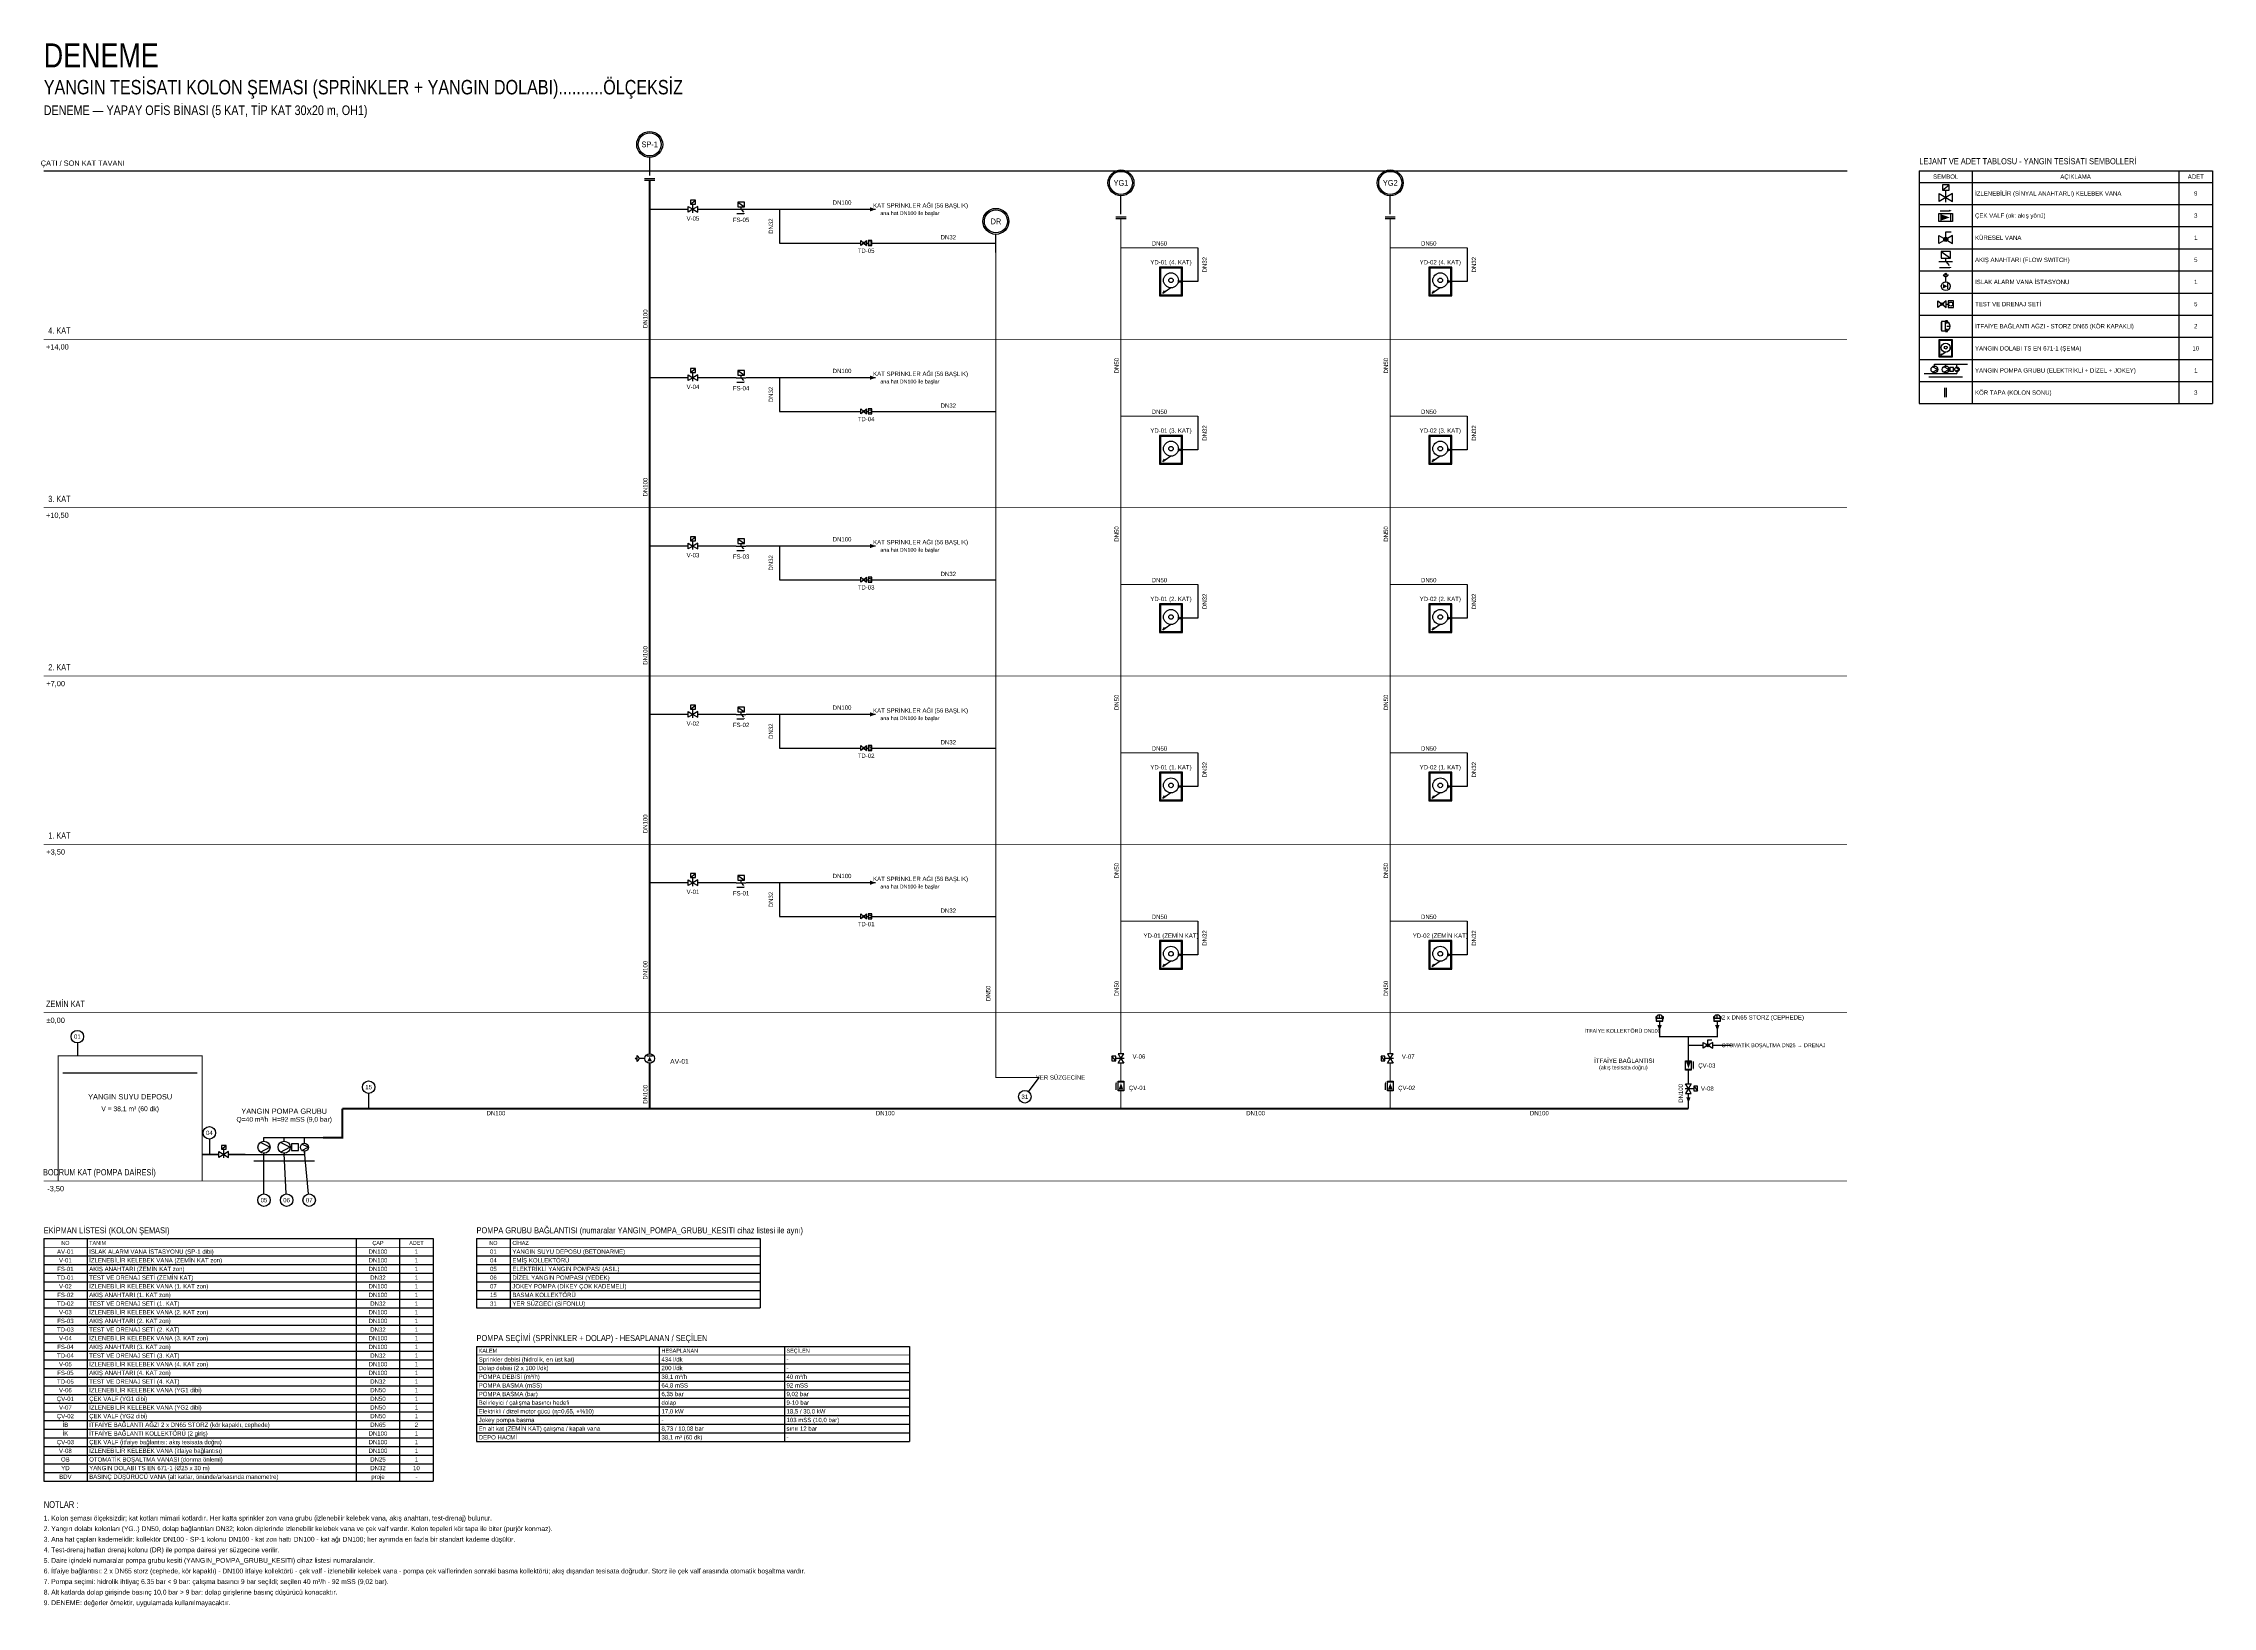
# Model space of a CAD drawing. Header units: centimetres. Extents: x -561 to 3950, y -1235 to 2015.
import ezdxf
from ezdxf.enums import TextEntityAlignment as Align

# ---------------------------------------------------------------- set-up
doc = ezdxf.new("R2010")
doc.units = ezdxf.units.CM
doc.linetypes.add('DASHED', pattern=[1.524, 1.27, -0.254])
for name, color, linetype in [('ROTAS-LEJANT', 7, 'Continuous'), ('ROTAS-YANGIN-ANA-BORU', 1, 'Continuous'), ('ROTAS-YANGIN-BASLIK', 7, 'Continuous'), ('ROTAS-YANGIN-DEPO', 5, 'Continuous'), ('ROTAS-YANGIN-DOLAP-BORU', 1, 'Continuous'), ('ROTAS-YANGIN-DRENAJ', 8, 'DASHED'), ('ROTAS-YANGIN-ITFAIYE', 1, 'Continuous'), ('ROTAS-YANGIN-ITFAIYE-SEMBOL', 1, 'Continuous'), ('ROTAS-YANGIN-NOT', 1, 'Continuous'), ('ROTAS-YANGIN-SEMA-BALON', 6, 'Continuous'), ('ROTAS-YANGIN-SEMA-CAP', 3, 'Continuous'), ('ROTAS-YANGIN-SEMA-KAT', 8, 'Continuous'), ('ROTAS-YANGIN-SEMA-KOT', 7, 'Continuous'), ('ROTAS-YANGIN-SEMA-NO', 1, 'Continuous'), ('ROTAS-YANGIN-SEMA-YAZI', 7, 'Continuous'), ('ROTAS-YANGIN-SEMBOL', 1, 'Continuous'), ('ROTAS-YANGIN-SPR-BORU', 140, 'Continuous'), ('ROTAS-YANGIN-TABLO', 7, 'Continuous')]:
    doc.layers.add(name, color=color, linetype=linetype)
doc.styles.add('ROTAS', font='arial.ttf')

# ---------------------------------------------------------------- blocks, each defined once
blk = doc.blocks.new('ROTAS-SMB-YANGIN-POMPA-SETI')
for p, q in [((-30, 9), (-30, 14.3)), ((-30, 14.3), (57.6, 14.3)), ((0, 9), (0, 14.3)), ((9, 0), (11, 0)), ((30, 6), (30, 14.3)), ((-57.6, -10.7), (30, -10.7)), ((-45, -20), (45, -20)), ((-30, -9), (-30, -10.7)), ((0, -9), (0, -10.7)), ((30, -6), (30, -10.7))]:
    blk.add_line(p, q)
for points in [[(-35.4, -7.2), (-21.45, 0), (-35.4, 7.2)], [(-5.4, -7.2), (8.55, 0), (-5.4, 7.2)], [(26.4, -4.8), (35.7, 0), (26.4, 4.8)]]:
    blk.add_lwpolyline(points)
blk.add_lwpolyline([(11, -5), (21, -5), (21, 5), (11, 5)], close=True)
for centre, radius in [((-30, 0), 9), ((0, 0), 9), ((30, 0), 6)]:
    blk.add_circle(centre, radius)
blk = doc.blocks.new('ROTAS-SMB-IZLENEBILIR-KELEBEK')
for p, q in [((-5, 11), (5, 19)), ((0, 7), (0, 11)), ((0, -7), (0, 7))]:
    blk.add_line(p, q)
for points in [[(-10, -6), (-10, 6), (0, 0)], [(-5, 11), (5, 11), (5, 19), (-5, 19)], [(10, -6), (10, 6), (0, 0)]]:
    blk.add_lwpolyline(points, close=True)
blk = doc.blocks.new('ROTAS-SMB-ISLAK-ALARM')
h = blk.add_hatch(color=256)
h.dxf.hatch_style = 1
h.paths.add_polyline_path([(-6, -5), (-6, 5), (4, 0)])
for p, q in [((-6, 26), (6, 26)), ((0, 10), (0, 22)), ((5, -6), (5, 6))]:
    blk.add_line(p, q)
for centre, radius in [((0, 0), 10), ((0, 28), 1.5)]:
    blk.add_circle(centre, radius)
blk.add_arc((0, 28), 6, 200, 340)
blk = doc.blocks.new('ROTAS-SMB-AKIS-ANAHTARI')
h = blk.add_hatch(color=256)
h.dxf.hatch_style = 1
h.paths.add_polyline_path([(9, -9), (5.8, -7.8), (5.8, -10.2)])
for p, q in [((-10, 0), (10, 0)), ((-7, 15), (7, 5)), ((0, 0), (0, 5)), ((0, 0), (5, -6)), ((-9, -9), (5.8, -9))]:
    blk.add_line(p, q)
blk.add_lwpolyline([(-7, 5), (7, 5), (7, 15), (-7, 15)], close=True)
blk = doc.blocks.new('ROTAS-SMB-AKIS-OKU')
h = blk.add_hatch(color=256)
h.dxf.hatch_style = 1
h.paths.add_polyline_path([(6, 0), (-6, 4.5), (-6, -4.5)])
blk = doc.blocks.new('ROTAS-SMB-TEST-DRENAJ')
h = blk.add_hatch(color=256)
h.dxf.hatch_style = 1
h.paths.add_polyline_path([(-3, 0), (-3.1, 0.6), (-3.4, 1.2), (-3.8, 1.6), (-4.4, 1.9), (-5, 2), (-5.6, 1.9), (-6.2, 1.6), (-6.6, 1.2), (-6.9, 0.6), (-7, 0), (-6.9, -0.6), (-6.6, -1.2), (-6.2, -1.6), (-5.6, -1.9), (-5, -2), (-4.4, -1.9), (-3.8, -1.6), (-3.4, -1.2), (-3.1, -0.6)])
blk.add_line((1, 0), (4, 0))
for points in [[(-11, -5), (-11, 5), (-5, 0)], [(1, -5), (1, 5), (-5, 0)], [(4, -5), (12, -5), (12, 5), (4, 5)]]:
    blk.add_lwpolyline(points, close=True)
for centre, radius in [((-5, 0), 2), ((8, 0), 3)]:
    blk.add_circle(centre, radius)
blk = doc.blocks.new('ROTAS-SMB-KOR-TAPA')
for p, q in [((0, -7), (0, 7)), ((2.5, -7), (2.5, 7))]:
    blk.add_line(p, q)
blk = doc.blocks.new('ROTAS-SMB-KOLON-NO')
for radius in [27, 24]:
    blk.add_circle((0, 0), radius)
blk = doc.blocks.new('ROTAS-SMB-CEKVALF')
h = blk.add_hatch(color=256)
h.dxf.hatch_style = 1
h.paths.add_polyline_path([(-8, -5), (-8, 5), (6, 0)])
h = blk.add_hatch(color=256)
h.dxf.hatch_style = 1
h.paths.add_polyline_path([(9, 10), (5, 11.5), (5, 8.5)])
for p, q in [((-8, 10), (5, 10)), ((7.5, -6), (7.5, 6))]:
    blk.add_line(p, q)
blk.add_lwpolyline([(-10, -6), (-10, 6), (10, 6), (10, -6)], close=True)
blk = doc.blocks.new('ROTAS-SMB-YANGIN-DOLABI-KOLON')
blk.add_line((-20, -11), (-30, -18))
for points in [[(-40, -25), (0, -25), (0, 25), (-40, 25)], [(-38, -23), (-2, -23), (-2, 23), (-38, 23)], [(-7, -2.5), (-7, 2.5), (-4, 0)], [(-1, -2.5), (-1, 2.5), (-4, 0)], [(-30, -18), (-34, -21), (-31, -16)]]:
    blk.add_lwpolyline(points, close=True)
for radius in [13, 4]:
    blk.add_circle((-20, 2), radius)
blk = doc.blocks.new('ROTAS-SMB-STORZ')
for p, q in [((0, -6), (0, 6)), ((8, 0), (13, 0))]:
    blk.add_line(p, q)
for points in [[(0, -7), (6, -7), (6, 7), (0, 7)], [(6, 5), (9, 5), (9, 8), (6, 8)], [(6, -8), (9, -8), (9, -5), (6, -5)]]:
    blk.add_lwpolyline(points, close=True)
blk.add_arc((6, 0), 7, -90, 90)
blk = doc.blocks.new('ROTAS-SMB-KURESEL')
h = blk.add_hatch(color=256)
h.dxf.hatch_style = 1
h.paths.add_polyline_path([(3, 0), (2.9, 0.9), (2.4, 1.8), (1.8, 2.4), (0.9, 2.9), (0, 3), (-0.9, 2.9), (-1.8, 2.4), (-2.4, 1.8), (-2.9, 0.9), (-3, 0), (-2.9, -0.9), (-2.4, -1.8), (-1.8, -2.4), (-0.9, -2.9), (0, -3), (0.9, -2.9), (1.8, -2.4), (2.4, -1.8), (2.9, -0.9)])
for p, q in [((0, 3), (0, 11)), ((0, 11), (8, 11))]:
    blk.add_line(p, q)
for points in [[(-10, -6), (-10, 6), (0, 0)], [(10, -6), (10, 6), (0, 0)]]:
    blk.add_lwpolyline(points, close=True)
blk.add_circle((0, 0), 3)

msp = doc.modelspace()

# ---------------------------------------------------------------- linework, layer by layer
at = {"layer": 'ROTAS-LEJANT'}
for p, q in [((3340, 1750), (3340, 1266)), ((3450, 1750), (3450, 1266)), ((3880, 1750), (3880, 1266)), ((3950, 1750), (3950, 1266))]:
    msp.add_line(p, q, dxfattribs=at)
for points in [[(3340, 1750), (3950, 1750)], [(3340, 1726), (3950, 1726)], [(3340, 1680), (3950, 1680)], [(3340, 1634), (3950, 1634)], [(3340, 1588), (3950, 1588)], [(3340, 1542), (3950, 1542)], [(3340, 1496), (3950, 1496)], [(3340, 1450), (3950, 1450)], [(3340, 1404), (3950, 1404)], [(3340, 1358), (3950, 1358)], [(3340, 1312), (3950, 1312)], [(3340, 1266), (3950, 1266)]]:
    msp.add_lwpolyline(points, dxfattribs=at)
at = {"layer": 'ROTAS-YANGIN-ANA-BORU'}
for points, const_width in [([(20.64, -260), (60.64, -260), (60.64, -200)], 4), ([(60.64, -200), (700, -200)], 4), ([(700, -200), (1680, -200)], 4), ([(1680, -200), (2240, -200)], 4), ([(2240, -200), (2860, -200)], 4), ([(-230.64, -295), (-195.64, -295)], 3), ([(-175.64, -295), (-140.64, -295)], 3)]:
    msp.add_lwpolyline(points, dxfattribs=dict(at, const_width=const_width))
at = {"layer": 'ROTAS-YANGIN-DEPO'}
msp.add_lwpolyline([(-520, -125), (-240.64, -125)], dxfattribs=at)
at = {"layer": 'ROTAS-YANGIN-DOLAP-BORU', "const_width": 2}
for points in [[(1680, 1590), (1680, 1650)], [(2240, 1590), (2240, 1650)], [(1680, 1240), (1680, 1590)], [(1680, 1590), (1840, 1590)], [(2240, 1240), (2240, 1590)], [(2240, 1590), (2400, 1590)], [(1680, 890), (1680, 1240)], [(1680, 1240), (1840, 1240)], [(2240, 890), (2240, 1240)], [(2240, 1240), (2400, 1240)], [(1680, 540), (1680, 890)], [(1680, 890), (1840, 890)], [(2240, 540), (2240, 890)], [(2240, 890), (2400, 890)], [(1680, 190), (1680, 540)], [(1680, 540), (1840, 540)], [(2240, 190), (2240, 540)], [(2240, 540), (2400, 540)], [(1680, -10), (1680, 190)], [(1680, 190), (1840, 190)], [(2240, -10), (2240, 190)], [(2240, 190), (2400, 190)], [(1680, -85.5), (1680, -10)], [(2240, -85.5), (2240, -10)], [(1680, -142.5), (1680, -105.5)], [(2240, -142.5), (2240, -105.5)], [(1680, -200), (1680, -162.5)], [(2240, -200), (2240, -162.5)]]:
    msp.add_lwpolyline(points, dxfattribs=at)
at = {"layer": 'ROTAS-YANGIN-DOLAP-BORU'}
for points in [[(1840, 1590), (1840, 1520), (1808, 1520)], [(2400, 1590), (2400, 1520), (2368, 1520)], [(1840, 1240), (1840, 1170), (1808, 1170)], [(2400, 1240), (2400, 1170), (2368, 1170)], [(1840, 890), (1840, 820), (1808, 820)], [(2400, 890), (2400, 820), (2368, 820)], [(1840, 540), (1840, 470), (1808, 470)], [(2400, 540), (2400, 470), (2368, 470)], [(1840, 190), (1840, 120), (1808, 120)], [(2400, 190), (2400, 120), (2368, 120)]]:
    msp.add_lwpolyline(points, dxfattribs=at)
at = {"layer": 'ROTAS-YANGIN-DRENAJ'}
for points in [[(970, 1600), (1138, 1600)], [(1162, 1600), (1420, 1600)], [(970, 1250), (1138, 1250)], [(1162, 1250), (1420, 1250)], [(970, 900), (1138, 900)], [(1162, 900), (1420, 900)], [(970, 550), (1138, 550)], [(1162, 550), (1420, 550)], [(970, 200), (1138, 200)], [(1162, 200), (1420, 200)], [(2860, -68), (2890.5, -68)], [(2910.5, -68), (2950, -68)]]:
    msp.add_lwpolyline(points, dxfattribs=at)
at = {"layer": 'ROTAS-YANGIN-DRENAJ', "const_width": 2}
msp.add_lwpolyline([(1420, 1600), (1420, -135), (1510, -135)], dxfattribs=at)
at = {"layer": 'ROTAS-YANGIN-ITFAIYE', "const_width": 3}
for points in [[(2800, -18), (2800, -50), (2860, -50)], [(2920, -18), (2920, -50), (2860, -50)], [(2860, -50), (2860, -100)], [(2860, -120), (2860, -148)], [(2860, -168), (2860, -200)]]:
    msp.add_lwpolyline(points, dxfattribs=at)
at = {"layer": 'ROTAS-YANGIN-SEMA-BALON'}
for points in [[(700, 1740), (700, 1778)], [(1680, 1660), (1680, 1698)], [(2240, 1660), (2240, 1698)], [(1420, 1580), (1420, 1618)], [(-490, -63), (-490, -90)], [(115.64, -168), (115.64, -200)], [(-215.64, -263), (-215.64, -295)], [(-102, -377), (-102, -293)], [(-55.669, -377.017), (-60, -293)], [(-9.281, -377.063), (-18, -289)]]:
    msp.add_lwpolyline(points, dxfattribs=at)
for centre in [(115.64, -155), (-215.64, -250), (-102, -390), (-55, -390), (-8, -390)]:
    msp.add_circle(centre, 13, dxfattribs=at)
at = {"layer": 'ROTAS-YANGIN-SEMA-KAT'}
msp.add_lwpolyline([(-560, 1750), (3190, 1750)], dxfattribs=at)
at = {"layer": 'ROTAS-YANGIN-SEMA-KAT', "const_width": 1.5}
for points in [[(-560, 1400), (3190, 1400)], [(-560, 1050), (3190, 1050)], [(-560, 700), (3190, 700)], [(-560, 350), (3190, 350)], [(-560, 0), (3190, 0)], [(-560, -350), (3190, -350)]]:
    msp.add_lwpolyline(points, dxfattribs=at)
at = {"layer": 'ROTAS-YANGIN-SPR-BORU'}
for points, const_width in [([(700, 1670), (700, 1730)], 4), ([(700, 1320), (700, 1670)], 4), ([(700, 1670), (780, 1670)], 3), ([(800, 1670), (880, 1670)], 3), ([(900, 1670), (1170, 1670)], 3), ([(700, 970), (700, 1320)], 4), ([(700, 1320), (780, 1320)], 3), ([(800, 1320), (880, 1320)], 3), ([(900, 1320), (1170, 1320)], 3), ([(700, 620), (700, 970)], 4), ([(700, 970), (780, 970)], 3), ([(800, 970), (880, 970)], 3), ([(900, 970), (1170, 970)], 3), ([(700, 270), (700, 620)], 4), ([(700, 620), (780, 620)], 3), ([(800, 620), (880, 620)], 3), ([(900, 620), (1170, 620)], 3), ([(700, -10), (700, 270)], 4), ([(700, 270), (780, 270)], 3), ([(800, 270), (880, 270)], 3), ([(900, 270), (1170, 270)], 3), ([(700, -85.5), (700, -10)], 4), ([(700, -200), (700, -105.5)], 4)]:
    msp.add_lwpolyline(points, dxfattribs=dict(at, const_width=const_width))
for points in [[(970, 1670), (970, 1600)], [(970, 1320), (970, 1250)], [(970, 970), (970, 900)], [(970, 620), (970, 550)], [(970, 270), (970, 200)]]:
    msp.add_lwpolyline(points, dxfattribs=at)
at = {"layer": 'ROTAS-YANGIN-TABLO'}
for p, q in [((-560, -470), (-560, -974)), ((-470, -470), (-470, -974)), ((90, -470), (90, -974)), ((180, -470), (180, -974)), ((250, -470), (250, -974)), ((340, -470), (340, -614)), ((410, -470), (410, -614)), ((930, -470), (930, -614)), ((340, -694), (340, -892)), ((720, -694), (720, -892)), ((980, -694), (980, -892)), ((1240, -694), (1240, -892))]:
    msp.add_line(p, q, dxfattribs=at)
at = {"layer": 'ROTAS-YANGIN-TABLO', "const_width": 1}
for points in [[(-560, -488), (250, -488)], [(340, -488), (930, -488)], [(340, -712), (1240, -712)]]:
    msp.add_lwpolyline(points, dxfattribs=at)
at = {"layer": 'ROTAS-YANGIN-TABLO'}
for points in [[(-560, -470), (250, -470)], [(340, -470), (930, -470)], [(-560, -506), (250, -506)], [(-560, -524), (250, -524)], [(340, -506), (930, -506)], [(340, -524), (930, -524)], [(-560, -542), (250, -542)], [(-560, -560), (250, -560)], [(-560, -578), (250, -578)], [(340, -542), (930, -542)], [(340, -560), (930, -560)], [(340, -578), (930, -578)], [(-560, -596), (250, -596)], [(-560, -614), (250, -614)], [(340, -596), (930, -596)], [(340, -614), (930, -614)], [(-560, -632), (250, -632)], [(-560, -650), (250, -650)], [(-560, -668), (250, -668)], [(-560, -686), (250, -686)], [(-560, -704), (250, -704)], [(340, -694), (1240, -694)], [(-560, -722), (250, -722)], [(-560, -740), (250, -740)], [(-560, -758), (250, -758)], [(340, -730), (1240, -730)], [(340, -748), (1240, -748)], [(340, -766), (1240, -766)], [(-560, -776), (250, -776)], [(-560, -794), (250, -794)], [(340, -784), (1240, -784)], [(340, -802), (1240, -802)], [(-560, -812), (250, -812)], [(-560, -830), (250, -830)], [(-560, -848), (250, -848)], [(340, -820), (1240, -820)], [(340, -838), (1240, -838)], [(340, -856), (1240, -856)], [(-560, -866), (250, -866)], [(-560, -884), (250, -884)], [(-560, -902), (250, -902)], [(340, -874), (1240, -874)], [(340, -892), (1240, -892)], [(-560, -920), (250, -920)], [(-560, -938), (250, -938)], [(-560, -956), (250, -956)], [(-560, -974), (250, -974)]]:
    msp.add_lwpolyline(points, dxfattribs=at)

# ---------------------------------------------------------------- block references
at = {"layer": 'ROTAS-LEJANT'}
for name, p, xscale, yscale in [('ROTAS-SMB-IZLENEBILIR-KELEBEK', (3395, 1694.692), 1.3846153846153846, 1.3846153846153846), ('ROTAS-SMB-CEKVALF', (3395, 1653.15), 1.4, 1.4), ('ROTAS-SMB-KURESEL', (3395, 1607.5), 1.4, 1.4), ('ROTAS-SMB-AKIS-ANAHTARI', (3395, 1561.64), 1.4, 1.4), ('ROTAS-SMB-ISLAK-ALARM', (3395, 1510.114), 0.9113924050632911, 0.9113924050632911), ('ROTAS-SMB-TEST-DRENAJ', (3394.3, 1473), 1.4, 1.4), ('ROTAS-SMB-YANGIN-DOLABI-KOLON', (3409.4, 1381), 0.72, 0.72), ('ROTAS-SMB-STORZ', (3385.9, 1427), 1.4, 1.4), ('ROTAS-SMB-YANGIN-POMPA-SETI', (3395, 1337.227), 0.78125, 0.78125), ('ROTAS-SMB-KOR-TAPA', (3393.25, 1289), 1.4, 1.4)]:
    msp.add_blockref(name, p, dxfattribs=dict(at, xscale=xscale, yscale=yscale))
at = {"layer": 'ROTAS-YANGIN-ITFAIYE-SEMBOL'}
for name, p, rotation in [('ROTAS-SMB-STORZ', (2800, -18), 90), ('ROTAS-SMB-AKIS-OKU', (2800, -32), -90), ('ROTAS-SMB-STORZ', (2920, -18), 90), ('ROTAS-SMB-AKIS-OKU', (2920, -32), -90), ('ROTAS-SMB-CEKVALF', (2860, -110), -90), ('ROTAS-SMB-IZLENEBILIR-KELEBEK', (2860, -158), -90), ('ROTAS-SMB-AKIS-OKU', (2860, -182), -90)]:
    msp.add_blockref(name, p, dxfattribs=dict(at, rotation=rotation))
at = {"layer": 'ROTAS-YANGIN-SEMBOL'}
for name, p in [('ROTAS-SMB-KOLON-NO', (700, 1805)), ('ROTAS-SMB-KOLON-NO', (1680, 1725)), ('ROTAS-SMB-KOLON-NO', (2240, 1725)), ('ROTAS-SMB-IZLENEBILIR-KELEBEK', (790, 1670)), ('ROTAS-SMB-AKIS-ANAHTARI', (890, 1670)), ('ROTAS-SMB-KOLON-NO', (1420, 1645)), ('ROTAS-SMB-TEST-DRENAJ', (1150, 1600)), ('ROTAS-SMB-IZLENEBILIR-KELEBEK', (790, 1320)), ('ROTAS-SMB-AKIS-ANAHTARI', (890, 1320)), ('ROTAS-SMB-TEST-DRENAJ', (1150, 1250)), ('ROTAS-SMB-IZLENEBILIR-KELEBEK', (790, 970)), ('ROTAS-SMB-AKIS-ANAHTARI', (890, 970)), ('ROTAS-SMB-TEST-DRENAJ', (1150, 900)), ('ROTAS-SMB-IZLENEBILIR-KELEBEK', (790, 620)), ('ROTAS-SMB-AKIS-ANAHTARI', (890, 620)), ('ROTAS-SMB-TEST-DRENAJ', (1150, 550)), ('ROTAS-SMB-IZLENEBILIR-KELEBEK', (790, 270)), ('ROTAS-SMB-AKIS-ANAHTARI', (890, 270)), ('ROTAS-SMB-TEST-DRENAJ', (1150, 200)), ('ROTAS-SMB-KURESEL', (2900.5, -68)), ('ROTAS-SMB-IZLENEBILIR-KELEBEK', (-185.64, -295))]:
    msp.add_blockref(name, p, dxfattribs=at)
at = {"layer": 'ROTAS-YANGIN-SEMBOL', "xscale": 1.5, "yscale": 1.5, "rotation": 90}
for p in [(700, 1730), (1680, 1650), (2240, 1650)]:
    msp.add_blockref('ROTAS-SMB-KOR-TAPA', p, dxfattribs=at)
at = {"layer": 'ROTAS-YANGIN-SEMBOL'}
for name, p, xscale, yscale in [('ROTAS-SMB-YANGIN-DOLABI-KOLON', (1808, 1520), 1.2, 1.2), ('ROTAS-SMB-YANGIN-DOLABI-KOLON', (2368, 1520), 1.2, 1.2), ('ROTAS-SMB-YANGIN-DOLABI-KOLON', (1808, 1170), 1.2, 1.2), ('ROTAS-SMB-YANGIN-DOLABI-KOLON', (2368, 1170), 1.2, 1.2), ('ROTAS-SMB-YANGIN-DOLABI-KOLON', (1808, 820), 1.2, 1.2), ('ROTAS-SMB-YANGIN-DOLABI-KOLON', (2368, 820), 1.2, 1.2), ('ROTAS-SMB-YANGIN-DOLABI-KOLON', (1808, 470), 1.2, 1.2), ('ROTAS-SMB-YANGIN-DOLABI-KOLON', (2368, 470), 1.2, 1.2), ('ROTAS-SMB-YANGIN-DOLABI-KOLON', (1808, 120), 1.2, 1.2), ('ROTAS-SMB-YANGIN-DOLABI-KOLON', (2368, 120), 1.2, 1.2), ('ROTAS-SMB-YANGIN-POMPA-SETI', (-60, -280), 1.4, 1.4)]:
    msp.add_blockref(name, p, dxfattribs=dict(at, xscale=xscale, yscale=yscale))
at = {"layer": 'ROTAS-YANGIN-SEMBOL', "rotation": 90}
for name, p in [('ROTAS-SMB-ISLAK-ALARM', (700, -95.5)), ('ROTAS-SMB-IZLENEBILIR-KELEBEK', (1680, -95.5)), ('ROTAS-SMB-IZLENEBILIR-KELEBEK', (2240, -95.5)), ('ROTAS-SMB-CEKVALF', (1680, -152.5)), ('ROTAS-SMB-CEKVALF', (2240, -152.5))]:
    msp.add_blockref(name, p, dxfattribs=at)

# ---------------------------------------------------------------- texts
at = {"layer": 'ROTAS-LEJANT', "style": 'ROTAS', "width": 0.8}
msp.add_text('LEJANT VE ADET TABLOSU - YANGIN TESİSATI SEMBOLLERİ', height=12.6, dxfattribs=at).set_placement((3340, 1760), align=Align.BOTTOM_LEFT)
for s, p in [('SEMBOL', (3395, 1738)), ('AÇIKLAMA', (3665, 1738)), ('ADET', (3915, 1738)), ('9', (3915, 1703)), ('3', (3915, 1657)), ('1', (3915, 1611)), ('5', (3915, 1565)), ('1', (3915, 1519)), ('5', (3915, 1473)), ('2', (3915, 1427)), ('10', (3915, 1381)), ('1', (3915, 1335)), ('3', (3915, 1289))]:
    msp.add_text(s, height=9, dxfattribs=at).set_placement(p, align=Align.MIDDLE_CENTER)
for s, p in [('İZLENEBİLİR (SİNYAL ANAHTARLI) KELEBEK VANA', (3456, 1703)), ('ÇEK VALF (ok: akış yönü)', (3456, 1657)), ('KÜRESEL VANA', (3456, 1611)), ('AKIŞ ANAHTARI (FLOW SWITCH)', (3456, 1565)), ('ISLAK ALARM VANA İSTASYONU', (3456, 1519)), ('TEST VE DRENAJ SETİ', (3456, 1473)), ('İTFAİYE BAĞLANTI AĞZI - STORZ DN65 (KÖR KAPAKLI)', (3456, 1427)), ('YANGIN DOLABI TS EN 671-1 (ŞEMA)', (3456, 1381)), ('YANGIN POMPA GRUBU (ELEKTRİKLİ + DİZEL + JOKEY)', (3456, 1335)), ('KÖR TAPA (KOLON SONU)', (3456, 1289))]:
    msp.add_text(s, height=9, dxfattribs=at).set_placement(p, align=Align.MIDDLE_LEFT)
at = {"layer": 'ROTAS-YANGIN-BASLIK', "style": 'ROTAS', "width": 0.8}
for s, height, p in [('DENEME', 50, (-560, 1950)), ('YANGIN TESİSATI KOLON ŞEMASI (SPRİNKLER + YANGIN DOLABI)..........ÖLÇEKSİZ', 30, (-560, 1900)), ('DENEME — YAPAY OFİS BİNASI (5 KAT, TİP KAT 30x20 m, OH1)', 20, (-560, 1860))]:
    msp.add_text(s, height=height, dxfattribs=at).set_placement(p, align=Align.BOTTOM_LEFT)
at = {"layer": 'ROTAS-YANGIN-NOT', "style": 'ROTAS', "width": 0.8}
for s, height, p in [('NOTLAR :', 14, (-560, -1034)), ('2. Yangın dolabı kolonları (YG..) DN50, dolap bağlantıları DN32; kolon diplerinde izlenebilir kelebek vana ve çek valf vardır. Kolon tepeleri kör tapa ile biter (purjör konmaz).', 10, (-560, -1081)), ('1. Kolon şeması ölçeksizdir; kat kotları mimari kotlardır. Her katta sprinkler zon vana grubu (izlenebilir kelebek vana, akış anahtarı, test-drenaj) bulunur.', 10, (-560, -1059)), ('4. Test-drenaj hatları drenaj kolonu (DR) ile pompa dairesi yer süzgecine verilir.', 10, (-560, -1125)), ('3. Ana hat çapları kademelidir: kollektör DN100 - SP-1 kolonu DN100 - kat zon hattı DN100 - kat ağı DN100; her ayrımda en fazla bir standart kademe düşülür.', 10, (-560, -1103)), ('5. Daire içindeki numaralar pompa grubu kesiti (YANGIN_POMPA_GRUBU_KESITI) cihaz listesi numaralarıdır.', 10, (-560, -1147)), ('6. İtfaiye bağlantısı: 2 x DN65 storz (cephede, kör kapaklı) - DN100 itfaiye kollektörü - çek valf - izlenebilir kelebek vana - pompa çek valflerinden sonraki basma kollektörü; akış dışarıdan tesisata doğrudur. Storz ile çek valf arasında otomatik boşaltma vardır.', 10, (-560, -1169)), ('8. Alt katlarda dolap girişinde basınç 10,0 bar > 9 bar: dolap girişlerine basınç düşürücü konacaktır.', 10, (-560, -1213)), ('7. Pompa seçimi: hidrolik ihtiyaç 6.35 bar < 9 bar: çalışma basıncı 9 bar seçildi; seçilen 40 m³/h - 92 mSS (9,02 bar).', 10, (-560, -1191)), ('9. DENEME: değerler örnektir, uygulamada kullanılmayacaktır.', 10, (-560, -1235))]:
    msp.add_text(s, height=height, dxfattribs=at).set_placement(p, align=Align.BOTTOM_LEFT)
at = {"layer": 'ROTAS-YANGIN-SEMA-BALON', "style": 'ROTAS', "width": 0.8}
for s, p in [('15', (115.64, -155)), ('31', (1480, -175)), ('04', (-215.64, -250)), ('05', (-102, -390)), ('06', (-55, -390)), ('07', (-8, -390))]:
    msp.add_text(s, height=9, dxfattribs=at).set_placement(p, align=Align.MIDDLE_CENTER)
at = {"layer": 'ROTAS-YANGIN-SEMA-NO', "style": 'ROTAS', "width": 0.8}
for s, p in [('SP-1', (700, 1805)), ('YG1', (1680, 1725)), ('YG2', (2240, 1725)), ('DR', (1420, 1645))]:
    msp.add_text(s, height=12, dxfattribs=at).set_placement(p, align=Align.MIDDLE_CENTER)
at = {"layer": 'ROTAS-YANGIN-TABLO', "style": 'ROTAS', "width": 0.8}
for s, p in [('EKİPMAN LİSTESİ (KOLON ŞEMASI)', (-560, -462.8)), ('POMPA GRUBU BAĞLANTISI (numaralar YANGIN_POMPA_GRUBU_KESITI cihaz listesi ile aynı)', (340, -462.8)), ('POMPA SEÇİMİ (SPRİNKLER + DOLAP) - HESAPLANAN / SEÇİLEN', (340, -686.8))]:
    msp.add_text(s, height=12.6, dxfattribs=at).set_placement(p, align=Align.BOTTOM_LEFT)
for s, height, p in [('AV-01', 9, (-515, -497)), ('NO', 8.1, (-515, -479)), ('DN100', 9, (135, -497)), ('ÇAP', 8.1, (135, -479)), ('ADET', 8.1, (215, -479)), ('1', 9, (215, -497)), ('NO', 8.1, (375, -479)), ('01', 9, (375, -497)), ('FS-01', 9, (-515, -533)), ('V-01', 9, (-515, -515)), ('DN100', 9, (135, -515)), ('DN100', 9, (135, -533)), ('1', 9, (215, -515)), ('1', 9, (215, -533)), ('04', 9, (375, -515)), ('05', 9, (375, -533)), ('TD-01', 9, (-515, -551)), ('FS-02', 9, (-515, -587)), ('V-02', 9, (-515, -569)), ('DN100', 9, (135, -569)), ('DN100', 9, (135, -587)), ('DN32', 9, (135, -551)), ('1', 9, (215, -551)), ('1', 9, (215, -569)), ('1', 9, (215, -587)), ('06', 9, (375, -551)), ('07', 9, (375, -569)), ('15', 9, (375, -587)), ('TD-02', 9, (-515, -605)), ('V-03', 9, (-515, -623)), ('DN100', 9, (135, -623)), ('DN32', 9, (135, -605)), ('1', 9, (215, -605)), ('1', 9, (215, -623)), ('31', 9, (375, -605)), ('TD-03', 9, (-515, -659)), ('FS-03', 9, (-515, -641)), ('V-04', 9, (-515, -677)), ('DN100', 9, (135, -641)), ('DN100', 9, (135, -677)), ('DN32', 9, (135, -659)), ('1', 9, (215, -641)), ('1', 9, (215, -659)), ('1', 9, (215, -677)), ('TD-04', 9, (-515, -713)), ('FS-04', 9, (-515, -695)), ('DN100', 9, (135, -695)), ('DN32', 9, (135, -713)), ('1', 9, (215, -695)), ('1', 9, (215, -713)), ('TD-05', 9, (-515, -767)), ('FS-05', 9, (-515, -749)), ('V-05', 9, (-515, -731)), ('DN100', 9, (135, -731)), ('DN100', 9, (135, -749)), ('DN32', 9, (135, -767)), ('1', 9, (215, -731)), ('1', 9, (215, -749)), ('1', 9, (215, -767)), ('ÇV-01', 9, (-515, -803)), ('V-06', 9, (-515, -785)), ('DN50', 9, (135, -785)), ('DN50', 9, (135, -803)), ('1', 9, (215, -785)), ('1', 9, (215, -803)), ('ÇV-02', 9, (-515, -839)), ('V-07', 9, (-515, -821)), ('İB', 9, (-515, -857)), ('DN50', 9, (135, -821)), ('DN50', 9, (135, -839)), ('DN65', 9, (135, -857)), ('2', 9, (215, -857)), ('1', 9, (215, -821)), ('1', 9, (215, -839)), ('ÇV-03', 9, (-515, -893)), ('İK', 9, (-515, -875)), ('DN100', 9, (135, -875)), ('DN100', 9, (135, -893)), ('1', 9, (215, -875)), ('1', 9, (215, -893)), ('V-08', 9, (-515, -911)), ('OB', 9, (-515, -929)), ('YD', 9, (-515, -947)), ('DN100', 9, (135, -911)), ('DN25', 9, (135, -929)), ('DN32', 9, (135, -947)), ('10', 9, (215, -947)), ('1', 9, (215, -911)), ('1', 9, (215, -929)), ('BDV', 9, (-515, -965)), ('proje', 9, (135, -965)), ('-', 9, (215, -965))]:
    msp.add_text(s, height=height, dxfattribs=at).set_placement(p, align=Align.MIDDLE_CENTER)
for s, height, p in [('TANIM', 8.1, (-465.5, -479)), ('ISLAK ALARM VANA İSTASYONU (SP-1 dibi)', 9, (-465.5, -497)), ('YANGIN SUYU DEPOSU (BETONARME)', 9, (414.5, -497)), ('CİHAZ', 8.1, (414.5, -479)), ('AKIŞ ANAHTARI (ZEMİN KAT zon)', 9, (-465.5, -533)), ('İZLENEBİLİR KELEBEK VANA (ZEMİN KAT zon)', 9, (-465.5, -515)), ('EMİŞ KOLLEKTÖRÜ', 9, (414.5, -515)), ('ELEKTRİKLİ YANGIN POMPASI (ASIL)', 9, (414.5, -533)), ('AKIŞ ANAHTARI (1. KAT zon)', 9, (-465.5, -587)), ('TEST VE DRENAJ SETİ (ZEMİN KAT)', 9, (-465.5, -551)), ('İZLENEBİLİR KELEBEK VANA (1. KAT zon)', 9, (-465.5, -569)), ('JOKEY POMPA (DİKEY ÇOK KADEMELİ)', 9, (414.5, -569)), ('DİZEL YANGIN POMPASI (YEDEK)', 9, (414.5, -551)), ('BASMA KOLLEKTÖRÜ', 9, (414.5, -587)), ('TEST VE DRENAJ SETİ (1. KAT)', 9, (-465.5, -605)), ('İZLENEBİLİR KELEBEK VANA (2. KAT zon)', 9, (-465.5, -623)), ('YER SÜZGECİ (SİFONLU)', 9, (414.5, -605)), ('AKIŞ ANAHTARI (2. KAT zon)', 9, (-465.5, -641)), ('TEST VE DRENAJ SETİ (2. KAT)', 9, (-465.5, -659)), ('İZLENEBİLİR KELEBEK VANA (3. KAT zon)', 9, (-465.5, -677)), ('AKIŞ ANAHTARI (3. KAT zon)', 9, (-465.5, -695)), ('TEST VE DRENAJ SETİ (3. KAT)', 9, (-465.5, -713)), ('Sprinkler debisi (hidrolik, en üst kat)', 9, (344.5, -721)), ('KALEM', 8.1, (344.5, -703)), ('434 l/dk', 9, (724.5, -721)), ('HESAPLANAN', 8.1, (724.5, -703)), ('SEÇİLEN', 8.1, (984.5, -703)), ('-', 9, (984.5, -721)), ('AKIŞ ANAHTARI (4. KAT zon)', 9, (-465.5, -749)), ('TEST VE DRENAJ SETİ (4. KAT)', 9, (-465.5, -767)), ('İZLENEBİLİR KELEBEK VANA (4. KAT zon)', 9, (-465.5, -731)), ('Dolap debisi (2 x 100 l/dk)', 9, (344.5, -739)), ('POMPA DEBİSİ (m³/h)', 9, (344.5, -757)), ('38,1 m³/h', 9, (724.5, -757)), ('200 l/dk', 9, (724.5, -739)), ('40 m³/h', 9, (984.5, -757)), ('-', 9, (984.5, -739)), ('ÇEK VALF (YG1 dibi)', 9, (-465.5, -803)), ('İZLENEBİLİR KELEBEK VANA (YG1 dibi)', 9, (-465.5, -785)), ('POMPA BASMA (mSS)', 9, (344.5, -775)), ('POMPA BASMA (bar)', 9, (344.5, -793)), ('Belirleyici / çalışma basıncı hedefi', 9, (344.5, -811)), ('dolap', 9, (724.5, -811)), ('64,8 mSS', 9, (724.5, -775)), ('6,35 bar', 9, (724.5, -793)), ('92 mSS', 9, (984.5, -775)), ('9,02 bar', 9, (984.5, -793)), ('9-10 bar', 9, (984.5, -811)), ('ÇEK VALF (YG2 dibi)', 9, (-465.5, -839)), ('İZLENEBİLİR KELEBEK VANA (YG2 dibi)', 9, (-465.5, -821)), ('İTFAİYE BAĞLANTI AĞZI 2 x DN65 STORZ (kör kapaklı, cephede)', 9, (-465.5, -857)), ('Jokey pompa basma', 9, (344.5, -847)), ('Elektrikli / dizel motor gücü (η=0,65, +%10)', 9, (344.5, -829)), ('-', 9, (724.5, -847)), ('17,0 kW', 9, (724.5, -829)), ('18,5 / 30,0 kW', 9, (984.5, -829)), ('103 mSS (10,0 bar)', 9, (984.5, -847)), ('ÇEK VALF (itfaiye bağlantısı; akış tesisata doğru)', 9, (-465.5, -893)), ('İTFAİYE BAĞLANTI KOLLEKTÖRÜ (2 giriş)', 9, (-465.5, -875)), ('En alt kat (ZEMİN KAT) çalışma / kapalı vana', 9, (344.5, -865)), ('DEPO HACMİ', 9, (344.5, -883)), ('38,1 m³ (60 dk)', 9, (724.5, -883)), ('8,73 / 10,08 bar', 9, (724.5, -865)), ('sınır 12 bar', 9, (984.5, -865)), ('-', 9, (984.5, -883)), ('YANGIN DOLABI TS EN 671-1 (Ø25 x 30 m)', 9, (-465.5, -947)), ('OTOMATİK BOŞALTMA VANASI (donma önlemi)', 9, (-465.5, -929)), ('İZLENEBİLİR KELEBEK VANA (itfaiye bağlantısı)', 9, (-465.5, -911)), ('BASINÇ DÜŞÜRÜCÜ VANA (alt katlar, önünde/arkasında manometre)', 9, (-465.5, -965))]:
    msp.add_text(s, height=height, dxfattribs=at).set_placement(p, align=Align.MIDDLE_LEFT)

# ---------------------------------------------------------------- wipeouts: each hides what was drawn before it
for points in [[(744, -108.25), (780, -108.25), (780, -94.75), (744, -94.75)], [(2672.72, -106.075), (2780, -106.075), (2780, -93.925), (2672.72, -93.925)]]:
    msp.add_wipeout(points)

# ---------------------------------------------------------------- next in the draw order: texts
at = {"layer": 'ROTAS-YANGIN-SEMA-NO', "style": 'ROTAS', "width": 0.8}
msp.add_text('AV-01', height=10, dxfattribs=at).set_placement((762, -101.5), align=Align.MIDDLE_CENTER)
at = {"layer": 'ROTAS-YANGIN-SEMA-YAZI', "style": 'ROTAS', "width": 0.8}
msp.add_text('İTFAİYE BAĞLANTISI', height=9, dxfattribs=at).set_placement((2726.36, -100), align=Align.MIDDLE_CENTER)

# ---------------------------------------------------------------- next in the draw order: wipeouts: each hides what was drawn before it
for points in [[(-555, 1758.575), (-402.76, 1758.575), (-402.76, 1773.425), (-555, 1773.425)], [(1083.8, 1677.925), (1116.2, 1677.925), (1116.2, 1690.075), (1083.8, 1690.075)], [(1178, 1671.925), (1348.64, 1671.925), (1348.64, 1684.075), (1178, 1684.075)], [(776.68, 1644.925), (803.32, 1644.925), (803.32, 1657.075), (776.68, 1657.075)], [(873.8, 1641.925), (906.2, 1641.925), (906.2, 1654.075), (873.8, 1654.075)], [(945.925, 1621.68), (958.075, 1621.68), (958.075, 1648.32), (945.925, 1648.32)], [(1133.8, 1577.925), (1166.2, 1577.925), (1166.2, 1590.075), (1133.8, 1590.075)], [(1307.68, 1605.925), (1334.32, 1605.925), (1334.32, 1618.075), (1307.68, 1618.075)], [(1746.68, 1593), (1773.32, 1593), (1773.32, 1605.15), (1746.68, 1605.15)], [(2306.68, 1593), (2333.32, 1593), (2333.32, 1605.15), (2306.68, 1605.15)], [(1847.925, 1541.68), (1860.075, 1541.68), (1860.075, 1568.32), (1847.925, 1568.32)], [(2407.925, 1541.68), (2420.075, 1541.68), (2420.075, 1568.32), (2407.925, 1568.32)], [(684.85, 1426.3), (697, 1426.3), (697, 1458.7), (684.85, 1458.7)], [(-555, 1409.225), (-499.88, 1409.225), (-499.88, 1426.775), (-555, 1426.775)], [(1664.85, 1331.68), (1677, 1331.68), (1677, 1358.32), (1664.85, 1358.32)], [(2224.85, 1331.68), (2237, 1331.68), (2237, 1358.32), (2224.85, 1358.32)], [(1083.8, 1327.925), (1116.2, 1327.925), (1116.2, 1340.075), (1083.8, 1340.075)], [(1178, 1321.925), (1348.64, 1321.925), (1348.64, 1334.075), (1178, 1334.075)], [(776.68, 1294.925), (803.32, 1294.925), (803.32, 1307.075), (776.68, 1307.075)], [(873.8, 1291.925), (906.2, 1291.925), (906.2, 1304.075), (873.8, 1304.075)], [(945.925, 1271.68), (958.075, 1271.68), (958.075, 1298.32), (945.925, 1298.32)], [(1307.68, 1255.925), (1334.32, 1255.925), (1334.32, 1268.075), (1307.68, 1268.075)], [(1133.8, 1227.925), (1166.2, 1227.925), (1166.2, 1240.075), (1133.8, 1240.075)], [(1746.68, 1243), (1773.32, 1243), (1773.32, 1255.15), (1746.68, 1255.15)], [(1847.925, 1191.68), (1860.075, 1191.68), (1860.075, 1218.32), (1847.925, 1218.32)], [(2306.68, 1243), (2333.32, 1243), (2333.32, 1255.15), (2306.68, 1255.15)], [(2407.925, 1191.68), (2420.075, 1191.68), (2420.075, 1218.32), (2407.925, 1218.32)], [(684.85, 1076.3), (697, 1076.3), (697, 1108.7), (684.85, 1108.7)], [(-555, 1059.225), (-499.88, 1059.225), (-499.88, 1076.775), (-555, 1076.775)], [(1664.85, 981.68), (1677, 981.68), (1677, 1008.32), (1664.85, 1008.32)], [(2224.85, 981.68), (2237, 981.68), (2237, 1008.32), (2224.85, 1008.32)], [(776.68, 944.925), (803.32, 944.925), (803.32, 957.075), (776.68, 957.075)], [(873.8, 941.925), (906.2, 941.925), (906.2, 954.075), (873.8, 954.075)], [(945.925, 921.68), (958.075, 921.68), (958.075, 948.32), (945.925, 948.32)], [(1083.8, 977.925), (1116.2, 977.925), (1116.2, 990.075), (1083.8, 990.075)], [(1178, 971.925), (1348.64, 971.925), (1348.64, 984.075), (1178, 984.075)], [(1307.68, 905.925), (1334.32, 905.925), (1334.32, 918.075), (1307.68, 918.075)], [(1746.68, 893), (1773.32, 893), (1773.32, 905.15), (1746.68, 905.15)], [(2306.68, 893), (2333.32, 893), (2333.32, 905.15), (2306.68, 905.15)], [(1133.8, 877.925), (1166.2, 877.925), (1166.2, 890.075), (1133.8, 890.075)], [(1847.925, 841.68), (1860.075, 841.68), (1860.075, 868.32), (1847.925, 868.32)], [(2407.925, 841.68), (2420.075, 841.68), (2420.075, 868.32), (2407.925, 868.32)], [(-555, 709.225), (-499.88, 709.225), (-499.88, 726.775), (-555, 726.775)], [(684.85, 726.3), (697, 726.3), (697, 758.7), (684.85, 758.7)], [(1083.8, 627.925), (1116.2, 627.925), (1116.2, 640.075), (1083.8, 640.075)], [(1178, 621.925), (1348.64, 621.925), (1348.64, 634.075), (1178, 634.075)], [(1664.85, 631.68), (1677, 631.68), (1677, 658.32), (1664.85, 658.32)], [(2224.85, 631.68), (2237, 631.68), (2237, 658.32), (2224.85, 658.32)], [(776.68, 594.925), (803.32, 594.925), (803.32, 607.075), (776.68, 607.075)], [(873.8, 591.925), (906.2, 591.925), (906.2, 604.075), (873.8, 604.075)], [(945.925, 571.68), (958.075, 571.68), (958.075, 598.32), (945.925, 598.32)], [(1307.68, 555.925), (1334.32, 555.925), (1334.32, 568.075), (1307.68, 568.075)], [(1746.68, 543), (1773.32, 543), (1773.32, 555.15), (1746.68, 555.15)], [(2306.68, 543), (2333.32, 543), (2333.32, 555.15), (2306.68, 555.15)], [(1133.8, 527.925), (1166.2, 527.925), (1166.2, 540.075), (1133.8, 540.075)], [(1847.925, 491.68), (1860.075, 491.68), (1860.075, 518.32), (1847.925, 518.32)], [(2407.925, 491.68), (2420.075, 491.68), (2420.075, 518.32), (2407.925, 518.32)], [(684.85, 376.3), (697, 376.3), (697, 408.7), (684.85, 408.7)], [(-555, 359.225), (-499.88, 359.225), (-499.88, 376.775), (-555, 376.775)], [(1083.8, 277.925), (1116.2, 277.925), (1116.2, 290.075), (1083.8, 290.075)], [(1178, 271.925), (1348.64, 271.925), (1348.64, 284.075), (1178, 284.075)], [(1664.85, 281.68), (1677, 281.68), (1677, 308.32), (1664.85, 308.32)], [(2224.85, 281.68), (2237, 281.68), (2237, 308.32), (2224.85, 308.32)], [(776.68, 244.925), (803.32, 244.925), (803.32, 257.075), (776.68, 257.075)], [(873.8, 241.925), (906.2, 241.925), (906.2, 254.075), (873.8, 254.075)], [(945.925, 221.68), (958.075, 221.68), (958.075, 248.32), (945.925, 248.32)], [(1133.8, 177.925), (1166.2, 177.925), (1166.2, 190.075), (1133.8, 190.075)], [(1307.68, 205.925), (1334.32, 205.925), (1334.32, 218.075), (1307.68, 218.075)], [(1746.68, 193), (1773.32, 193), (1773.32, 205.15), (1746.68, 205.15)], [(2306.68, 193), (2333.32, 193), (2333.32, 205.15), (2306.68, 205.15)], [(1847.925, 141.68), (1860.075, 141.68), (1860.075, 168.32), (1847.925, 168.32)], [(2407.925, 141.68), (2420.075, 141.68), (2420.075, 168.32), (2407.925, 168.32)], [(684.85, 71.8), (697, 71.8), (697, 104.2), (684.85, 104.2)], [(1397.925, 26.68), (1410.075, 26.68), (1410.075, 53.32), (1397.925, 53.32)], [(1664.85, 36.68), (1677, 36.68), (1677, 63.32), (1664.85, 63.32)], [(2224.85, 36.68), (2237, 36.68), (2237, 63.32), (2224.85, 63.32)], [(-555, 9.225), (-474.92, 9.225), (-474.92, 26.775), (-555, 26.775)], [(2659.92, -43.4), (2786, -43.4), (2786, -32.6), (2659.92, -32.6)], [(2944, -16.075), (3085.84, -16.075), (3085.84, -3.925), (2944, -3.925)], [(1704, -97.575), (1730.64, -97.575), (1730.64, -85.425), (1704, -85.425)], [(2264, -97.575), (2290.64, -97.575), (2290.64, -85.425), (2264, -85.425)], [(2956, -73.4), (3117.92, -73.4), (3117.92, -62.6), (2956, -62.6)], [(1515, -141.075), (1593.48, -141.075), (1593.48, -128.925), (1515, -128.925)], [(2882, -116.075), (2914.4, -116.075), (2914.4, -103.925), (2882, -103.925)], [(684.85, -186.2), (697, -186.2), (697, -153.8), (684.85, -153.8)], [(1698, -162.575), (1730.4, -162.575), (1730.4, -150.425), (1698, -150.425)], [(2258, -162.575), (2290.4, -162.575), (2290.4, -150.425), (2258, -150.425)], [(2837.925, -184.2), (2850.075, -184.2), (2850.075, -151.8), (2837.925, -151.8)], [(2886, -164.075), (2912.64, -164.075), (2912.64, -151.925), (2886, -151.925)], [(-125.56, -212.425), (5.56, -212.425), (5.56, -197.575), (-125.56, -197.575)], [(364.12, -215.15), (396.52, -215.15), (396.52, -203), (364.12, -203)], [(1173.8, -215.15), (1206.2, -215.15), (1206.2, -203), (1173.8, -203)], [(1943.8, -215.15), (1976.2, -215.15), (1976.2, -203), (1943.8, -203)], [(2533.8, -215.15), (2566.2, -215.15), (2566.2, -203), (2533.8, -203)], [(-555, -340.775), (-333.48, -340.775), (-333.48, -323.225), (-555, -323.225)]]:
    msp.add_wipeout(points)

# ---------------------------------------------------------------- next in the draw order: linework, layer by layer
at = {"layer": 'ROTAS-YANGIN-SEMA-BALON'}
msp.add_lwpolyline([(1487.8, -164.6), (1510, -135)], dxfattribs=at)
msp.add_circle((1480, -175), 13, dxfattribs=at)

# ---------------------------------------------------------------- next in the draw order: texts
at = {"layer": 'ROTAS-YANGIN-SEMA-CAP', "style": 'ROTAS', "width": 0.8}
for s, p in [('DN100', (1100, 1684)), ('DN32', (1321, 1612)), ('DN50', (1760, 1599.075)), ('DN50', (2320, 1599.075)), ('DN100', (1100, 1334)), ('DN32', (1321, 1262)), ('DN50', (1760, 1249.075)), ('DN50', (2320, 1249.075)), ('DN100', (1100, 984)), ('DN32', (1321, 912)), ('DN50', (1760, 899.075)), ('DN50', (2320, 899.075)), ('DN100', (1100, 634)), ('DN32', (1321, 562)), ('DN50', (1760, 549.075)), ('DN50', (2320, 549.075)), ('DN100', (1100, 284)), ('DN32', (1321, 212)), ('DN50', (1760, 199.075)), ('DN50', (2320, 199.075)), ('DN100', (380.32, -209.075)), ('DN100', (1190, -209.075)), ('DN100', (1960, -209.075)), ('DN100', (2550, -209.075))]:
    msp.add_text(s, height=9, dxfattribs=at).set_placement(p, align=Align.MIDDLE_CENTER)
for s, p in [('DN32', (952, 1635)), ('DN32', (1854, 1555)), ('DN32', (2414, 1555)), ('DN100', (690.925, 1442.5)), ('DN50', (1670.925, 1345)), ('DN50', (2230.925, 1345)), ('DN32', (952, 1285)), ('DN32', (1854, 1205)), ('DN32', (2414, 1205)), ('DN100', (690.925, 1092.5)), ('DN50', (1670.925, 995)), ('DN50', (2230.925, 995)), ('DN32', (952, 935)), ('DN32', (1854, 855)), ('DN32', (2414, 855)), ('DN100', (690.925, 742.5)), ('DN50', (1670.925, 645)), ('DN50', (2230.925, 645)), ('DN32', (952, 585)), ('DN32', (1854, 505)), ('DN32', (2414, 505)), ('DN100', (690.925, 392.5)), ('DN50', (1670.925, 295)), ('DN50', (2230.925, 295)), ('DN32', (952, 235)), ('DN32', (1854, 155)), ('DN32', (2414, 155)), ('DN100', (690.925, 88)), ('DN50', (1404, 40)), ('DN50', (1670.925, 50)), ('DN50', (2230.925, 50)), ('DN100', (690.925, -170)), ('DN100', (2844, -168))]:
    msp.add_text(s, height=9, rotation=90, dxfattribs=at).set_placement(p, align=Align.MIDDLE_CENTER)
at = {"layer": 'ROTAS-YANGIN-SEMA-KOT', "style": 'ROTAS', "width": 0.8}
for s, height, p in [('ÇATI / SON KAT TAVANI', 11, (-478.88, 1766)), ('4. KAT', 13, (-527.44, 1418)), ('3. KAT', 13, (-527.44, 1068)), ('2. KAT', 13, (-527.44, 718)), ('1. KAT', 13, (-527.44, 368)), ('ZEMİN KAT', 13, (-514.96, 18)), ('BODRUM KAT (POMPA DAİRESİ)', 13, (-444.24, -332))]:
    msp.add_text(s, height=height, dxfattribs=at).set_placement(p, align=Align.MIDDLE_CENTER)
at = {"layer": 'ROTAS-YANGIN-SEMA-NO', "style": 'ROTAS', "width": 0.8}
for s, p in [('V-05', (790, 1651)), ('FS-05', (890, 1648)), ('TD-05', (1150, 1584)), ('V-04', (790, 1301)), ('FS-04', (890, 1298)), ('TD-04', (1150, 1234)), ('V-03', (790, 951)), ('FS-03', (890, 948)), ('TD-03', (1150, 884)), ('V-02', (790, 601)), ('FS-02', (890, 598)), ('TD-02', (1150, 534)), ('V-01', (790, 251)), ('FS-01', (890, 248)), ('TD-01', (1150, 184)), ('V-06', (1717.32, -91.5)), ('V-07', (2277.32, -91.5)), ('ÇV-03', (2898.2, -110)), ('ÇV-01', (1714.2, -156.5)), ('ÇV-02', (2274.2, -156.5)), ('V-08', (2899.32, -158))]:
    msp.add_text(s, height=9, dxfattribs=at).set_placement(p, align=Align.MIDDLE_CENTER)
at = {"layer": 'ROTAS-YANGIN-SEMA-YAZI', "style": 'ROTAS', "width": 0.8}
for s, height, p in [('KAT SPRİNKLER AĞI (56 BAŞLIK)', 9, (1263.32, 1678)), ('KAT SPRİNKLER AĞI (56 BAŞLIK)', 9, (1263.32, 1328)), ('KAT SPRİNKLER AĞI (56 BAŞLIK)', 9, (1263.32, 978)), ('KAT SPRİNKLER AĞI (56 BAŞLIK)', 9, (1263.32, 628)), ('KAT SPRİNKLER AĞI (56 BAŞLIK)', 9, (1263.32, 278)), ('İTFAİYE KOLLEKTÖRÜ DN100', 8, (2722.96, -38)), ('2 x DN65 STORZ (CEPHEDE)', 9, (3014.92, -10)), ('OTOMATİK BOŞALTMA DN25 → DRENAJ', 8, (3036.96, -68)), ('YER SÜZGECİNE', 9, (1554.24, -135)), ('YANGIN POMPA GRUBU', 11, (-60, -205))]:
    msp.add_text(s, height=height, dxfattribs=at).set_placement(p, align=Align.MIDDLE_CENTER)

# ---------------------------------------------------------------- next in the draw order: wipeouts: each hides what was drawn before it
for points in [[(1741.88, 1553.925), (1826.12, 1553.925), (1826.12, 1566.075), (1741.88, 1566.075)], [(2301.88, 1553.925), (2386.12, 1553.925), (2386.12, 1566.075), (2301.88, 1566.075)], [(1741.88, 1203.925), (1826.12, 1203.925), (1826.12, 1216.075), (1741.88, 1216.075)], [(2301.88, 1203.925), (2386.12, 1203.925), (2386.12, 1216.075), (2301.88, 1216.075)], [(1741.88, 853.925), (1826.12, 853.925), (1826.12, 866.075), (1741.88, 866.075)], [(2301.88, 853.925), (2386.12, 853.925), (2386.12, 866.075), (2301.88, 866.075)], [(1741.88, 503.925), (1826.12, 503.925), (1826.12, 516.075), (1741.88, 516.075)], [(2301.88, 503.925), (2386.12, 503.925), (2386.12, 516.075), (2301.88, 516.075)], [(2669.28, -119.4), (2780, -119.4), (2780, -108.6), (2669.28, -108.6)]]:
    msp.add_wipeout(points)

# ---------------------------------------------------------------- next in the draw order: texts
at = {"layer": 'ROTAS-YANGIN-SEMA-NO', "style": 'ROTAS', "width": 0.8}
for s, p in [('YD-01 (4. KAT)', (1784, 1560)), ('YD-02 (4. KAT)', (2344, 1560)), ('YD-01 (3. KAT)', (1784, 1210)), ('YD-02 (3. KAT)', (2344, 1210)), ('YD-01 (2. KAT)', (1784, 860)), ('YD-02 (2. KAT)', (2344, 860)), ('YD-01 (1. KAT)', (1784, 510)), ('YD-02 (1. KAT)', (2344, 510))]:
    msp.add_text(s, height=9, dxfattribs=at).set_placement(p, align=Align.MIDDLE_CENTER)
at = {"layer": 'ROTAS-YANGIN-SEMA-YAZI', "style": 'ROTAS', "width": 0.8}
msp.add_text('(akış tesisata doğru)', height=8, dxfattribs=at).set_placement((2724.64, -114), align=Align.MIDDLE_CENTER)

# ---------------------------------------------------------------- next in the draw order: wipeouts: each hides what was drawn before it
for points in [[(1178, 1656.6), (1304.08, 1656.6), (1304.08, 1667.4), (1178, 1667.4)], [(-555, 1376.575), (-508.36, 1376.575), (-508.36, 1391.425), (-555, 1391.425)], [(1178, 1306.6), (1304.08, 1306.6), (1304.08, 1317.4), (1178, 1317.4)], [(-555, 1026.575), (-508.36, 1026.575), (-508.36, 1041.425), (-555, 1041.425)], [(1178, 956.6), (1304.08, 956.6), (1304.08, 967.4), (1178, 967.4)], [(-555, 676.575), (-515.4, 676.575), (-515.4, 691.425), (-555, 691.425)], [(1178, 606.6), (1304.08, 606.6), (1304.08, 617.4), (1178, 617.4)], [(-555, 326.575), (-515.4, 326.575), (-515.4, 341.425), (-555, 341.425)], [(1178, 256.6), (1304.08, 256.6), (1304.08, 267.4), (1178, 267.4)], [(1733.24, 153.925), (1834.76, 153.925), (1834.76, 166.075), (1733.24, 166.075)], [(2293.24, 153.925), (2394.76, 153.925), (2394.76, 166.075), (2293.24, 166.075)], [(-555, -23.425), (-515.4, -23.425), (-515.4, -8.575), (-555, -8.575)], [(-154.8, -228.75), (34.8, -228.75), (34.8, -215.25), (-154.8, -215.25)], [(-555, -373.425), (-515.4, -373.425), (-515.4, -358.575), (-555, -358.575)]]:
    msp.add_wipeout(points)

# ---------------------------------------------------------------- next in the draw order: linework, layer by layer
at = {"layer": 'ROTAS-YANGIN-DEPO', "const_width": 2}
msp.add_lwpolyline([(-530, -350), (-530, -90), (-230.64, -90), (-230.64, -350)], dxfattribs=at)
at = {"layer": 'ROTAS-YANGIN-SEMA-BALON'}
msp.add_circle((-490, -50), 13, dxfattribs=at)

# ---------------------------------------------------------------- next in the draw order: block references
at = {"layer": 'ROTAS-YANGIN-SEMBOL'}
for p in [(1164, 1670), (1164, 1320), (1164, 970), (1164, 620), (1164, 270)]:
    msp.add_blockref('ROTAS-SMB-AKIS-OKU', p, dxfattribs=at)

# ---------------------------------------------------------------- next in the draw order: texts
at = {"layer": 'ROTAS-YANGIN-SEMA-BALON', "style": 'ROTAS', "width": 0.8}
msp.add_text('01', height=9, dxfattribs=at).set_placement((-490, -50), align=Align.MIDDLE_CENTER)
at = {"layer": 'ROTAS-YANGIN-SEMA-KOT', "style": 'ROTAS', "width": 0.8}
for s, p in [('+14,00', (-531.68, 1384)), ('+10,50', (-531.68, 1034)), ('+7,00', (-535.2, 684)), ('+3,50', (-535.2, 334)), ('±0,00', (-535.2, -16)), ('-3,50', (-535.2, -366))]:
    msp.add_text(s, height=11, dxfattribs=at).set_placement(p, align=Align.MIDDLE_CENTER)
at = {"layer": 'ROTAS-YANGIN-SEMA-NO', "style": 'ROTAS', "width": 0.8}
for s, p in [('YD-01 (ZEMİN KAT)', (1784, 160)), ('YD-02 (ZEMİN KAT)', (2344, 160))]:
    msp.add_text(s, height=9, dxfattribs=at).set_placement(p, align=Align.MIDDLE_CENTER)
at = {"layer": 'ROTAS-YANGIN-SEMA-YAZI', "style": 'ROTAS', "width": 0.8}
for s, height, p in [('ana hat DN100 ile başlar', 8, (1241.04, 1662)), ('ana hat DN100 ile başlar', 8, (1241.04, 1312)), ('ana hat DN100 ile başlar', 8, (1241.04, 962)), ('ana hat DN100 ile başlar', 8, (1241.04, 612)), ('ana hat DN100 ile başlar', 8, (1241.04, 262)), ('Q=40 m³/h  H=92 mSS (9,0 bar)', 10, (-60, -222))]:
    msp.add_text(s, height=height, dxfattribs=at).set_placement(p, align=Align.MIDDLE_CENTER)

# ---------------------------------------------------------------- next in the draw order: wipeouts: each hides what was drawn before it
msp.add_wipeout([(-445.88, -182.425), (-314.76, -182.425), (-314.76, -167.575), (-445.88, -167.575)])

# ---------------------------------------------------------------- next in the draw order: texts
at = {"layer": 'ROTAS-YANGIN-DEPO', "style": 'ROTAS', "width": 0.8}
msp.add_text('YANGIN SUYU DEPOSU', height=11, dxfattribs=at).set_placement((-380.32, -175), align=Align.MIDDLE_CENTER)

# ---------------------------------------------------------------- next in the draw order: wipeouts: each hides what was drawn before it
msp.add_wipeout([(-443.12, -206.75), (-317.52, -206.75), (-317.52, -193.25), (-443.12, -193.25)])

# ---------------------------------------------------------------- next in the draw order: texts
msp.add_text('V = 38,1 m³ (60 dk)', height=10, dxfattribs=at).set_placement((-380.32, -200), align=Align.MIDDLE_CENTER)

doc.saveas('drawing.dxf')
